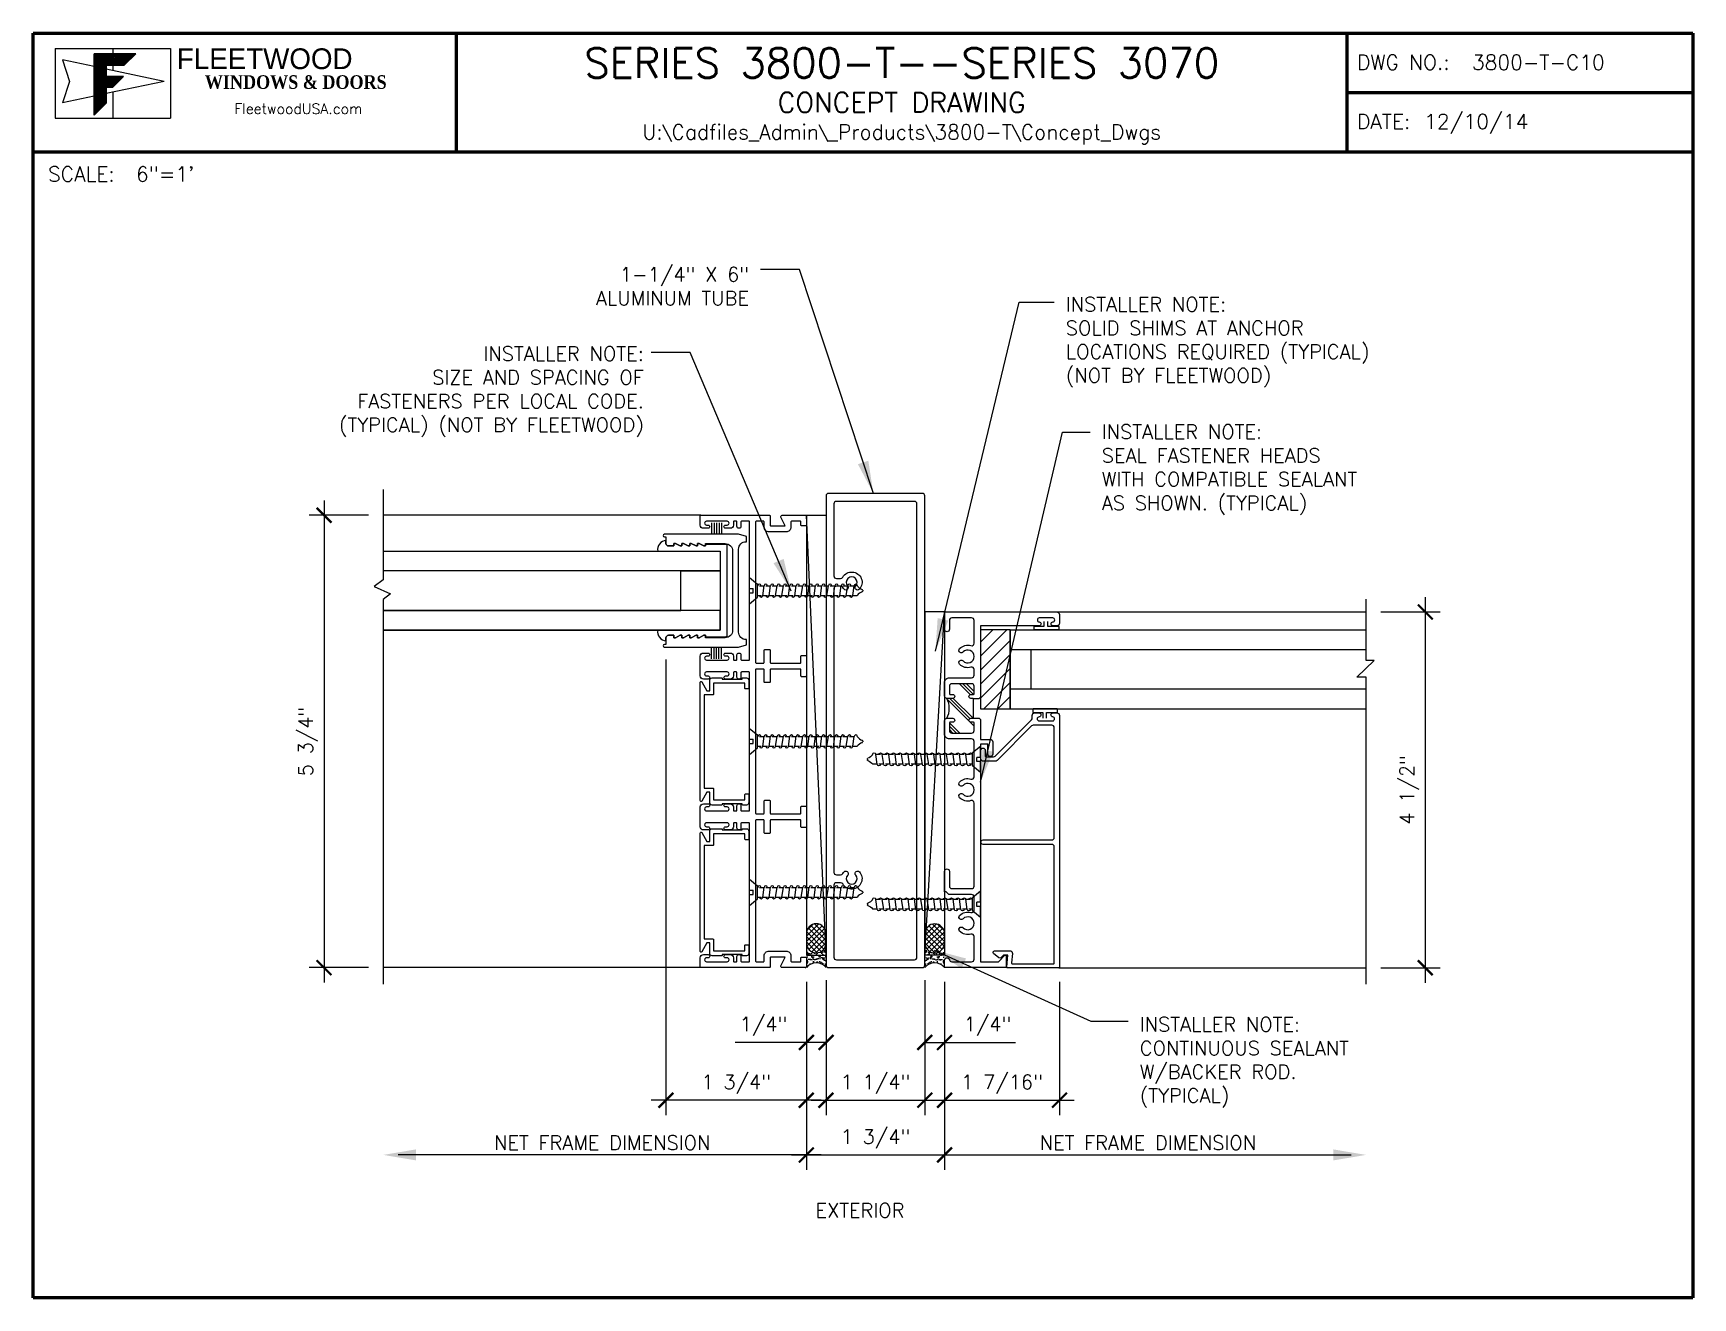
# Paper-space layout 'Layout1' of a CAD drawing. Header units: inches. Extents: x 0 to 10.5, y 0 to 8.
# The model-space entities are those that its viewports show. They can reach past a viewport. Long polylines and large blocks are cut down to what shows.
import ezdxf
from ezdxf.enums import TextEntityAlignment as Align

# ---------------------------------------------------------------- set-up
doc = ezdxf.new("R2010")
doc.units = ezdxf.units.IN
doc.header["$MEASUREMENT"] = 0
for name, color, linetype in [('ALUMINUM', 7, 'Continuous'), ('BREAK', 6, 'Continuous'), ('DIM', 4, 'Continuous'), ('DIM @ 1', 4, 'Continuous'), ('DIM @ 2', 4, 'Continuous'), ('FASTENER', 5, 'Continuous'), ('FRAME', 1, 'Continuous'), ('GASKET', 1, 'Continuous'), ('GLASS', 7, 'Continuous'), ('HATCH1', 4, 'Continuous'), ('INSTALLER NOTE', 7, 'Continuous'), ('INSTALLER NOTE @ 1', 7, 'Continuous'), ('INSTALLER NOTE @ 2', 7, 'Continuous'), ('SEALANT', 1, 'Continuous'), ('SETTING BLOCKS', 4, 'Continuous'), ('SHIM', 1, 'Continuous'), ('SILL-PAN', 7, 'Continuous'), ('VENT', 5, 'Continuous')]:
    doc.layers.add(name, color=color, linetype=linetype)
doc.layers.add('VIEWPORT LAYOUT', color=40, linetype='Continuous', plot=False)
doc.styles.add('SIMPLEX1', font='simplex.shx')
doc.styles.get("Standard").update_dxf_attribs({"font": 'romans.shx'})
doc.dimstyles.new('1X1', dxfattribs={"dimtxt": 0.09, "dimasz": 0.09375, "dimexe": 0.09375, "dimexo": 0.09375, "dimgap": 0.032, "dimtad": 1, "dimdec": 4, "dimzin": 11, "dimdsep": 46, "dimlunit": 5, "dimtxsty": 'Standard', "dimblk1": 'ARCHTICK', "dimblk2": 'ARCHTICK', "dimsah": 1, "dimcen": 0.09, "dimdle": 0.09375, "dimadec": 0, "dimazin": 0, "dimtfac": 1, "dimtdec": 4, "dimtofl": 0, "dimtmove": 0, "dimatfit": 3, "dimldrblk": 'ARROW', "dimfxl": 0, "dimfrac": 2, "dimtolj": 1, "dimtzin": 0, "dimarcsym": 0})
doc.dimstyles.new('1X1T-A', dxfattribs={"dimtxt": 0.09, "dimasz": 0.09375, "dimexe": 0.09375, "dimexo": 0.09375, "dimgap": 0.032, "dimtad": 1, "dimdec": 5, "dimdsep": 46, "dimlunit": 4, "dimtxsty": 'SIMPLEX1', "dimblk1": 'ARCHTICK', "dimblk2": 'ARROW', "dimsah": 1, "dimcen": 0.03, "dimdle": 0.09375, "dimse2": 1, "dimadec": 0, "dimazin": 0, "dimtfac": 1, "dimtdec": 5, "dimtofl": 0, "dimtmove": 0, "dimatfit": 3, "dimldrblk": 'ARCHTICK', "dimfxl": 0, "dimfrac": 2, "dimtolj": 1, "dimtzin": 0, "dimarcsym": 0})

psp = doc.layouts.get("Layout1")

msp = doc.modelspace()

# ---------------------------------------------------------------- texts
at = {"layer": 'INSTALLER NOTE'}
msp.add_text('EXTERIOR', height=0.18, dxfattribs=at).set_placement((1063.551, -173.836))
at = {"layer": 'INSTALLER NOTE', "char_height": 0.18}
for s, insert, width, attachment_point in [('1-1/4" X 6"\\PALUMINUM TUBE', (1062.71, -162.054), 5.67038, 6), ('INSTALLER NOTE:\\PSOLID SHIMS AT ANCHOR\\PLOCATIONS REQUIRED (TYPICAL) \\P(NOT BY FLEETWOOD)', (1066.719, -162.762), 5.67038, 4), ('INSTALLER NOTE:\\PSIZE AND SPACING OF \\PFASTENERS PER LOCAL CODE. \\P{\\Fsimplex|c0;(TYPICAL)} (NOT BY FLEETWOOD)', (1061.379, -163.387), 6.94029, 6), ('INSTALLER NOTE:\\PSEAL FASTENER HEADS\\PWITH COMPATIBLE SEALANT\\PAS SHOWN. (TYPICAL)', (1067.174, -164.375), 5.67038, 4), ('INSTALLER NOTE:\\PCONTINUOUS SEALANT\\PW/BACKER ROD.\\P(TYPICAL)', (1067.655, -171.873), 5.67038, 4)]:
    msp.add_mtext(s, dxfattribs=dict(at, insert=insert, width=width, attachment_point=attachment_point))

# ---------------------------------------------------------------- blocks, each defined once
blk = doc.blocks.new('CONCEPT LTB')
h = blk.add_hatch()
h.set_pattern_fill('ANSI37', color=151, scale=0.06, style=0)
h.paths.add_polyline_path([(0.649, 7.87), (0.385, 7.87), (0.385, 7.481), (0.461, 7.557), (0.461, 7.659), (0.503, 7.659), (0.571, 7.727), (0.461, 7.727), (0.461, 7.797), (0.576, 7.797)])
at = {"lineweight": 60}
for p, q in [((0, 0), (0, 8)), ((0, 8), (10.5, 8)), ((2.679, 7.25), (2.679, 8)), ((8.312, 8), (8.312, 7.25)), ((10.5, 8), (10.5, 0)), ((8.312, 7.625), (10.5, 7.625)), ((8.312, 7.625), (10.5, 7.625)), ((0, 7.25), (10.5, 7.25)), ((10.5, 0), (0, 0))]:
    blk.add_line(p, q, dxfattribs=at)
at = {"color": 151}
for p, q in [((0.14, 7.904), (0.14, 7.462)), ((0.14, 7.904), (0.868, 7.904)), ((0.504, 7.904), (0.504, 7.87)), ((0.868, 7.904), (0.868, 7.462)), ((0.504, 7.797), (0.504, 7.764)), ((0.504, 7.627), (0.504, 7.462)), ((0.14, 7.462), (0.868, 7.462))]:
    blk.add_line(p, q, dxfattribs=at)
at = {"color": 1}
for p, q in [((0.185, 7.831), (0.23, 7.695)), ((0.385, 7.789), (0.185, 7.831)), ((0.828, 7.695), (0.461, 7.773)), ((0.23, 7.695), (0.185, 7.56)), ((0.828, 7.695), (0.461, 7.618)), ((0.385, 7.602), (0.185, 7.56))]:
    blk.add_line(p, q, dxfattribs=at)
at = {"color": 151}
blk.add_lwpolyline([(0.461, 7.557), (0.461, 7.659), (0.503, 7.659), (0.461, 7.659), (0.461, 7.557), (0.385, 7.481), (0.385, 7.87), (0.649, 7.87), (0.576, 7.797), (0.461, 7.797), (0.461, 7.727), (0.571, 7.727), (0.461, 7.727), (0.461, 7.797), (0.576, 7.797), (0.649, 7.87), (0.385, 7.87), (0.385, 7.481), (0.461, 7.557), (0.461, 7.659), (0.503, 7.659), (0.571, 7.727), (0.461, 7.727), (0.461, 7.797), (0.576, 7.797), (0.649, 7.87), (0.385, 7.87), (0.385, 7.481)], close=True, dxfattribs=at)
for s, p in [('DWG NO.:', (8.375, 7.769)), ('DATE:', (8.375, 7.394)), ('SCALE:', (0.094, 7.062))]:
    blk.add_text(s, height=0.0938).set_placement(p)
at = {"attachment_point": 1}
for s, insert, char_height, width in [('{\\fBankGothic Md BT|b0|i0|c0|p34;FLEETWOOD}', (0.909, 7.904), 0.13124, 7.00828), ('{\\fGaramond|b1|i0|c0|p18;WINDOWS & DOORS}', (1.086, 7.734), 0.08608, 1.33618), ('{\\Fromant.shx|c0;FleetwoodUSA.com}', (1.272, 7.555), 0.06519, 0.98742)]:
    blk.add_mtext(s, dxfattribs=dict(at, insert=insert, char_height=char_height, width=width))
for tag, height, p in [('PRODUCT', 0.25, (5.495, 7.812)), ('TYPE1', 0.125, (5.495, 7.563)), ('FILEPATH', 0.0938, (5.495, 7.375))]:
    blk.add_attdef(tag, text='', height=height).set_placement(p, align=Align.MIDDLE_CENTER)
for tag, p in [('DWG_NO.', (9.039, 7.769)), ('DATE', (8.8, 7.394)), ('SCALE', (0.586, 7.062))]:
    blk.add_attdef(tag, p, '', height=0.0938)
blk = doc.blocks.new('3710 Jamb Filler')
blk.add_lwpolyline([(-0.12, 0.774, 0.414214), (-0.15, 0.804), (-0.27, 0.804, 0.414214), (-0.28, 0.794), (-0.28, 0.789), (-0.53, 0.789), (-0.53, 0.794, 0.414214), (-0.54, 0.804), (-0.585, 0.804, 0.414214), (-0.615, 0.774), (-0.615, 0.674, 0.414214), (-0.605, 0.664), (-0.575, 0.664, 0.414214), (-0.565, 0.674), (-0.565, 0.739), (-0.17, 0.739), (-0.17, 0.601, 0.414214), (-0.16, 0.591), (-0.05, 0.591), (-0.05, -0.591), (-0.16, -0.591, 0.414214), (-0.17, -0.601), (-0.17, -0.739), (-0.565, -0.739), (-0.565, -0.674, 0.414214), (-0.575, -0.664), (-0.605, -0.664, 0.414214), (-0.615, -0.674), (-0.615, -0.774, 0.414214), (-0.585, -0.804), (-0.54, -0.804, 0.414214), (-0.53, -0.794), (-0.53, -0.789), (-0.28, -0.789), (-0.28, -0.794, 0.414214), (-0.27, -0.804), (-0.15, -0.804, 0.414214), (-0.12, -0.774), (-0.12, -0.641), (-0.084, -0.641), (-0.019, -0.754, 0.767327), (0, -0.749), (0, 0.749, 0.767327), (-0.019, 0.754), (-0.084, 0.641), (-0.12, 0.641)], format="xyb", close=True)
blk = doc.blocks.new('A$C5239520B')
at = {"color": 1}
blk.add_lwpolyline([(0, 0.9402), (0, 0.9228, 0.414214), (0.01, 0.9128), (0.025, 0.9128, 0.414214), (0.03, 0.9178), (0.03, 0.9178, 0.414214), (0.025, 0.9228), (0.0199, 0.9228, -0.414214), (0.0138, 0.9289), (0.0138, 0.9291, -0.414214), (0.0199, 0.9353), (0.0851, 0.9353, -0.414214), (0.0913, 0.9291), (0.0913, 0.9289, -0.414214), (0.0851, 0.9228), (0.08, 0.9228, 0.414214), (0.075, 0.9178), (0.075, 0.9176, 0.414214), (0.0799, 0.9128), (0.095, 0.9128, 0.414214), (0.105, 0.9228), (0.105, 0.9328, -0.414214), (0.1075, 0.9353), (0.1138, 0.9353, -0.414214), (0.1163, 0.9328), (0.1163, 0.919, 0.414214), (0.1225, 0.9128), (0.1226, 0.9128, 0.414214), (0.1288, 0.9189), (0.1288, 0.9328, -0.414214), (0.1313, 0.9353), (0.1538, 0.9353, -0.414214), (0.1563, 0.9328), (0.1563, 0.7155), (0.1563, 0.4983, -0.414214), (0.1538, 0.4958), (0.1313, 0.4958, -0.414214), (0.1288, 0.4983), (0.1288, 0.5121, 0.414214), (0.1226, 0.5183), (0.1225, 0.5183, 0.414214), (0.1163, 0.512), (0.1163, 0.4983, -0.414214), (0.1138, 0.4958), (0.1075, 0.4958, -0.414214), (0.105, 0.4983), (0.105, 0.5083, 0.414214), (0.095, 0.5183), (0.0799, 0.5183, 0.414214), (0.075, 0.5134), (0.075, 0.5133, 0.414214), (0.08, 0.5083), (0.0851, 0.5083, -0.414214), (0.0913, 0.5021), (0.0913, 0.5019, -0.414214), (0.0851, 0.4958), (0.0199, 0.4958, -0.414214), (0.0138, 0.5019), (0.0138, 0.5021, -0.414214), (0.0199, 0.5083), (0.025, 0.5083, 0.414214), (0.03, 0.5133, 0.414214), (0.025, 0.5183), (0.01, 0.5183, 0.414214), (0, 0.5083), (0, 0.4907), (0, 0.4678), (0, 0.4458, 0.414214), (0.01, 0.4358), (0.025, 0.4358, 0.414214), (0.03, 0.4408), (0.03, 0.4408, 0.414214), (0.025, 0.4458), (0.0199, 0.4458, -0.414214), (0.0138, 0.4519), (0.0138, 0.4521, -0.414214), (0.0199, 0.4583), (0.0851, 0.4583, -0.414214), (0.0913, 0.4521), (0.0913, 0.4519, -0.414214), (0.0851, 0.4458), (0.08, 0.4458, 0.414214), (0.075, 0.4408), (0.075, 0.4406, 0.414214), (0.0799, 0.4358), (0.095, 0.4358, 0.414214), (0.105, 0.4458), (0.105, 0.4558, -0.414214), (0.1075, 0.4583), (0.1138, 0.4583, -0.414214), (0.1163, 0.4558), (0.1163, 0.442, 0.414214), (0.1225, 0.4358), (0.1226, 0.4358, 0.414214), (0.1288, 0.4419), (0.1288, 0.4558, -0.414214), (0.1313, 0.4583), (0.1538, 0.4583, -0.414214), (0.1563, 0.4558), (0.1563, 0.2385), (0.1563, 0.0213, -0.414214), (0.1538, 0.0188), (0.1313, 0.0188, -0.414214), (0.1288, 0.0213), (0.1288, 0.0351, 0.414214), (0.1226, 0.0413), (0.1225, 0.0413, 0.414214), (0.1163, 0.035), (0.1163, 0.0213, -0.414214), (0.1138, 0.0188), (0.1075, 0.0188, -0.414214), (0.105, 0.0213), (0.105, 0.0313, 0.414214), (0.095, 0.0413), (0.0799, 0.0413, 0.414214), (0.075, 0.0364), (0.075, 0.0363, 0.414214), (0.08, 0.0313), (0.0851, 0.0313, -0.414214), (0.0913, 0.0251), (0.0913, 0.0249, -0.414214), (0.0851, 0.0188), (0.0199, 0.0188, -0.414214), (0.0138, 0.0249), (0.0138, 0.0251, -0.414214), (0.0199, 0.0313), (0.025, 0.0313, 0.414214), (0.03, 0.0363, 0.414214), (0.025, 0.0413), (0.01, 0.0413, 0.414214), (0, 0.0313), (0, 0.0025, 0.414214), (0.0025, 0), (0.2188, 0, 0.414214), (0.2213, 0.0025), (0.2213, 0.0313, -0.414214), (0.2238, 0.0338), (0.2683, 0.0338), (0.2554, 0.0057, 0.546624), (0.259, 0), (0.3333, 0, 0.414214), (0.3358, 0.0025), (0.3358, 0.0313, 0.414214), (0.3333, 0.0338), (0.3213, 0.0338, 0.414214), (0.3188, 0.0313), (0.3188, 0.0213, -0.414214), (0.3163, 0.0188), (0.2895, 0.0188, -0.414214), (0.287, 0.0213), (0.287, 0.0375, 0.414214), (0.272, 0.0525), (0.2175, 0.0525, 0.414214), (0.2025, 0.0375), (0.2025, 0.0213, -0.414214), (0.2, 0.0188), (0.1775, 0.0188, -0.414214), (0.175, 0.0213), (0.175, 0.2385), (0.175, 0.4651, -0.414214), (0.1775, 0.4676), (0.2, 0.4676, -0.414214), (0.2025, 0.4651), (0.2025, 0.427, 0.414214), (0.205, 0.4245), (0.2188, 0.4245, 0.414214), (0.2213, 0.427), (0.2213, 0.4651, -0.414214), (0.2238, 0.4676), (0.3059, 0.4676), (0.3163, 0.4676, -0.414214), (0.3188, 0.4651), (0.3188, 0.4458, 0.414214), (0.3213, 0.4433), (0.3333, 0.4433, 0.414214), (0.3358, 0.4458), (0.3358, 0.4678), (0.3358, 0.4907), (0.3358, 0.5083, 0.414214), (0.3333, 0.5108), (0.3213, 0.5108, 0.414214), (0.3188, 0.5083), (0.3188, 0.4889, -0.414214), (0.3163, 0.4864), (0.3026, 0.4864), (0.2238, 0.4864, -0.414214), (0.2213, 0.4889), (0.2213, 0.527, 0.414214), (0.2188, 0.5295), (0.205, 0.5295, 0.414214), (0.2025, 0.527), (0.2025, 0.4889, -0.414214), (0.2, 0.4864), (0.1775, 0.4864, -0.414214), (0.175, 0.4889), (0.175, 0.7155), (0.175, 0.9421, -0.414214), (0.1775, 0.9446), (0.1878, 0.9446), (0.2, 0.9446, -0.414214), (0.2025, 0.9421), (0.2025, 0.904, 0.414214), (0.205, 0.9015), (0.2188, 0.9015, 0.414214), (0.2213, 0.904), (0.2213, 0.9421, -0.414214), (0.2238, 0.9446), (0.3028, 0.9446), (0.3163, 0.9446, -0.414214), (0.3188, 0.9421), (0.3188, 0.9228, 0.414214), (0.3213, 0.9203), (0.3333, 0.9203, 0.414214), (0.3358, 0.9228), (0.3358, 0.9359), (0.3358, 0.9518), (0.3358, 0.9677), (0.3358, 0.9853, 0.414214), (0.3333, 0.9878), (0.3213, 0.9878, 0.414214), (0.3188, 0.9853), (0.3188, 0.9659, -0.414214), (0.3163, 0.9634), (0.3026, 0.9634), (0.2238, 0.9634, -0.414214), (0.2213, 0.9659), (0.2213, 1.004, 0.414214), (0.2188, 1.0065), (0.205, 1.0065, 0.414214), (0.2025, 1.004), (0.2025, 0.9659, -0.414214), (0.2, 0.9634), (0.1775, 0.9634, -0.414214), (0.175, 0.9659), (0.175, 1.1925), (0.175, 1.4098, -0.414214), (0.1775, 1.4123), (0.2, 1.4123, -0.414214), (0.2025, 1.4098), (0.2025, 1.3935, 0.414214), (0.2175, 1.3785), (0.272, 1.3785, 0.414214), (0.287, 1.3935), (0.287, 1.4098, -0.414214), (0.2895, 1.4123), (0.3163, 1.4123, -0.414214), (0.3188, 1.4098), (0.3188, 1.3998, 0.414214), (0.3213, 1.3973), (0.3333, 1.3973, 0.414214), (0.3358, 1.3998), (0.3358, 1.4285, 0.414214), (0.3333, 1.431), (0.259, 1.431, 0.546624), (0.2554, 1.4253), (0.2683, 1.3973), (0.2238, 1.3973, -0.414214), (0.2213, 1.3998), (0.2213, 1.4285, 0.414214), (0.2188, 1.431), (0.0025, 1.431, 0.414214), (0, 1.4285), (0, 1.3998, 0.414214), (0.01, 1.3898), (0.025, 1.3898, 0.414214), (0.03, 1.3948), (0.03, 1.3948, 0.414214), (0.025, 1.3998), (0.0199, 1.3998, -0.414214), (0.0138, 1.4059), (0.0138, 1.4061, -0.414214), (0.0199, 1.4123), (0.0851, 1.4123, -0.414214), (0.0913, 1.4061), (0.0913, 1.4059, -0.414214), (0.0851, 1.3998), (0.08, 1.3998, 0.414214), (0.075, 1.3948), (0.075, 1.3946, 0.414214), (0.0799, 1.3898), (0.095, 1.3898, 0.414214), (0.105, 1.3998), (0.105, 1.4098, -0.414214), (0.1075, 1.4123), (0.1138, 1.4123, -0.414214), (0.1163, 1.4098), (0.1163, 1.396, 0.414214), (0.1225, 1.3898), (0.1226, 1.3898, 0.414214), (0.1288, 1.3959), (0.1288, 1.4098, -0.414214), (0.1313, 1.4123), (0.1538, 1.4123, -0.414214), (0.1563, 1.4098), (0.1563, 1.1925), (0.1563, 0.9753, -0.414214), (0.1538, 0.9728), (0.1313, 0.9728, -0.414214), (0.1288, 0.9753), (0.1288, 0.9891, 0.414214), (0.1226, 0.9953), (0.1225, 0.9953, 0.414214), (0.1163, 0.989), (0.1163, 0.9753, -0.414214), (0.1138, 0.9728), (0.1075, 0.9728, -0.414214), (0.105, 0.9753), (0.105, 0.9853, 0.414214), (0.095, 0.9953), (0.0799, 0.9953, 0.414214), (0.075, 0.9904), (0.075, 0.9903, 0.414214), (0.08, 0.9853), (0.0851, 0.9853, -0.414214), (0.0913, 0.9791), (0.0913, 0.9789, -0.414214), (0.0851, 0.9728), (0.0199, 0.9728, -0.414214), (0.0138, 0.9789), (0.0138, 0.9791, -0.414214), (0.0199, 0.9853), (0.025, 0.9853, 0.414214), (0.03, 0.9903, 0.414214), (0.025, 0.9953), (0.01, 0.9953, 0.414214), (0, 0.9853), (0, 0.97)], format="xyb", close=True, dxfattribs=at)
blk = doc.blocks.new('A$C4B48609F')
at = {"xscale": -1, "rotation": 180}
blk.add_blockref('A$C5239520B', (0, 1.431), dxfattribs=at)
blk = doc.blocks.new('3008 FIXED STILE')
at = {"color": 5}
blk.add_lwpolyline([(-1.038, 0.06), (-1.002, 0.06), (-0.1, 0.06), (0, 0.034), (0, -0.034), (-0.006, -0.034, 0.414214), (-0.1, -0.128), (-0.1, -1.178, 0.414214), (-0.006, -1.272), (0, -1.272), (0, -1.339), (-0.1, -1.366), (-1.038, -1.366, -0.999996), (-1.038, -1.334), (-1.018, -1.334), (-1.018, -1.249, -0.414214), (-0.987, -1.218), (-0.918, -1.218), (-0.918, -1.248), (-0.898, -1.248), (-0.838, -1.218), (-0.818, -1.218), (-0.818, -1.248), (-0.798, -1.248), (-0.738, -1.218), (-0.718, -1.218), (-0.718, -1.248), (-0.698, -1.248), (-0.638, -1.218), (-0.618, -1.218), (-0.618, -1.248), (-0.598, -1.248), (-0.538, -1.218), (-0.518, -1.218), (-0.518, -1.248), (-0.269, -1.248, 0.414214), (-0.175, -1.154), (-0.175, -0.152, 0.414214), (-0.269, -0.058), (-0.518, -0.058), (-0.518, -0.088), (-0.538, -0.088), (-0.598, -0.058), (-0.618, -0.058), (-0.618, -0.088), (-0.638, -0.088), (-0.698, -0.058), (-0.718, -0.058), (-0.718, -0.088), (-0.738, -0.088), (-0.798, -0.058), (-0.818, -0.058), (-0.818, -0.088), (-0.838, -0.088), (-0.898, -0.058), (-0.918, -0.058), (-0.918, -0.088), (-0.987, -0.088, -0.414214), (-1.018, -0.057), (-1.018, 0.028), (-1.038, 0.028, -0.999996), (-1.038, 0.06)], format="xyb", dxfattribs=at)
blk = doc.blocks.new('screw')
for p, q in [((-0.045, 0.027), (-0.045, 0.166)), ((-0.045, 0.166), (0.055, 0.082)), ((-0.045, 0.027), (0, 0.027)), ((0, -0.027), (0, 0.027)), ((0.055, -0.082), (0.055, 0.082)), ((1.26, -0.061), (1.278, 0.061)), ((-0.045, -0.166), (-0.045, -0.027)), ((-0.045, -0.027), (0, -0.027)), ((-0.045, -0.166), (0.055, -0.082))]:
    blk.add_line(p, q)
at = {"linetype": 'Continuous'}
for p, q in [((0.055, 0.044), (0.058, 0.065)), ((0.055, 0.061), (0.058, 0.061)), ((0.079, 0.061), (0.139, 0.061)), ((0.121, -0.065), (0.139, 0.065)), ((0.16, 0.061), (0.22, 0.061)), ((0.202, -0.065), (0.221, 0.065)), ((0.241, 0.061), (0.302, 0.061)), ((0.283, -0.065), (0.302, 0.065)), ((0.323, 0.061), (0.383, 0.061)), ((0.365, -0.065), (0.383, 0.065)), ((0.404, 0.061), (0.464, 0.061)), ((0.446, -0.065), (0.465, 0.065)), ((0.485, 0.061), (0.546, 0.061)), ((0.527, -0.065), (0.546, 0.065)), ((0.567, 0.061), (0.627, 0.061)), ((0.609, -0.065), (0.627, 0.065)), ((0.648, 0.061), (0.708, 0.061)), ((0.69, -0.065), (0.709, 0.065)), ((0.73, 0.061), (0.79, 0.061)), ((0.771, -0.065), (0.79, 0.065)), ((0.811, 0.061), (0.871, 0.061)), ((0.853, -0.065), (0.871, 0.065)), ((0.892, 0.061), (0.952, 0.061)), ((0.934, -0.065), (0.953, 0.065)), ((0.974, 0.061), (1.034, 0.061)), ((1.015, -0.068), (1.034, 0.061)), ((1.055, 0.061), (1.115, 0.061)), ((1.097, -0.065), (1.115, 0.065)), ((1.136, 0.061), (1.197, 0.061)), ((1.178, -0.065), (1.197, 0.065)), ((1.218, 0.061), (1.278, 0.061)), ((1.386, 0.006), (1.386, -0.006)), ((0.055, -0.061), (0.1, -0.061)), ((0.121, -0.061), (0.181, -0.061)), ((0.203, -0.061), (0.263, -0.061)), ((0.284, -0.061), (0.344, -0.061)), ((0.365, -0.061), (0.425, -0.061)), ((0.447, -0.061), (0.507, -0.061)), ((0.528, -0.061), (0.588, -0.061)), ((0.609, -0.061), (0.669, -0.061)), ((0.691, -0.061), (0.751, -0.061)), ((0.772, -0.061), (0.832, -0.061)), ((0.853, -0.061), (0.913, -0.061)), ((0.935, -0.061), (0.995, -0.061)), ((1.016, -0.061), (1.076, -0.061)), ((1.097, -0.061), (1.157, -0.061)), ((1.179, -0.061), (1.239, -0.061)), ((1.26, -0.061), (1.318, -0.061))]:
    blk.add_line(p, q, dxfattribs=at)
for centre, radius, start, end in [((0.079, 0.061), 0.0211, 0, 180), ((0.079, 0.061), 0.0211, 0, 180), ((0.16, 0.061), 0.0211, 0, 180), ((0.16, 0.061), 0.0211, 0, 180), ((0.241, 0.061), 0.0211, 0, 180), ((0.323, 0.061), 0.0211, 0, 180), ((0.323, 0.061), 0.0211, 0, 180), ((0.404, 0.061), 0.0211, 0, 180), ((0.485, 0.061), 0.0211, 0, 180), ((0.567, 0.061), 0.0211, 0, 180), ((0.567, 0.061), 0.0211, 0, 180), ((0.648, 0.061), 0.0211, 0, 180), ((0.648, 0.061), 0.0211, 0, 180), ((0.73, 0.061), 0.0211, 0, 180), ((0.811, 0.061), 0.0211, 0, 180), ((0.892, 0.061), 0.0211, 0, 180), ((0.974, 0.061), 0.0211, 0, 180), ((1.055, 0.061), 0.0211, 0, 180), ((1.055, 0.061), 0.0211, 0, 180), ((1.136, 0.061), 0.0211, 0, 180), ((1.218, 0.061), 0.0211, 0, 180), ((1.218, 0.061), 0.0211, 0, 180), ((1.299, 0.061), 0.0211, 353.7909, 180), ((1.425, 0.137), 0.131, 216.669, 249.2949), ((1.377, 0.006), 0.00861, 0, 78.2349), ((0.1, -0.061), 0.0211, 180, 0), ((0.181, -0.061), 0.0211, 180, 0), ((0.263, -0.061), 0.0211, 180, 0), ((0.344, -0.061), 0.0211, 180, 0), ((0.425, -0.061), 0.0211, 180, 0), ((0.507, -0.061), 0.0211, 180, 0), ((0.588, -0.061), 0.0211, 180, 0), ((0.669, -0.061), 0.0211, 180, 0), ((0.751, -0.061), 0.0211, 180, 0), ((0.832, -0.061), 0.0211, 180, 0), ((0.913, -0.061), 0.0211, 180, 0), ((0.995, -0.061), 0.0211, 180, 0), ((1.076, -0.061), 0.0211, 180, 0), ((1.157, -0.061), 0.0211, 180, 0), ((1.239, -0.061), 0.0211, 180, 0), ((1.425, -0.137), 0.131, 110.7051, 144.5638), ((1.377, -0.006), 0.00861, 281.7651, 0)]:
    blk.add_arc(centre, radius, start, end, dxfattribs=at)
blk = doc.blocks.new('3805_BLOCK_FRAME')
h = blk.add_hatch()
h.set_pattern_fill('PLAST', angle=45, style=0)
h.paths.add_polyline_path([(-0.819, 1.361, 0.414214), (-0.85, 1.392), (-0.946, 1.392, 0.414214), (-0.956, 1.382), (-0.956, 1.351, -0.414214), (-0.98, 1.326, -0.414214), (-1.005, 1.351), (-1.005, 1.423, -0.235384), (-1.256, 1.423), (-1.256, 1.351, -0.414214), (-1.282, 1.326, -0.414214), (-1.306, 1.351), (-1.306, 1.382, 0.414214), (-1.316, 1.392), (-1.413, 1.392, 0.414214), (-1.444, 1.361), (-1.444, 1.111, 0.414214), (-1.413, 1.08), (-1.316, 1.08, 0.414214), (-1.306, 1.09), (-1.306, 1.121, -0.414214), (-1.282, 1.146, -0.414214), (-1.256, 1.121), (-1.256, 1.09), (-1.005, 1.09), (-1.005, 1.121, -0.414214), (-0.98, 1.146, -0.414214), (-0.956, 1.121), (-0.956, 1.09, 0.414214), (-0.946, 1.08), (-0.85, 1.08, 0.414214), (-0.819, 1.111)])
at = {"color": 7}
blk.add_line((-1.005, 1.09), (-1.256, 1.09), dxfattribs=at)
blk.add_line((-1.005, 1.09), (-1.005, 1.015))
blk.add_lwpolyline([(-3.452, 1.454), (-3.193, 1.454, -0.414214), (-3.162, 1.423, -0.414214), (-3.193, 1.392), (-3.381, 1.392, 0.414214), (-3.412, 1.361), (-3.412, 1.111, 0.414214), (-3.381, 1.08), (-2.329, 1.08, 0.5024), (-2.299, 1.12, -0.280293), (-2.262, 1.264, -0.498955), (-2.213, 1.256, -0.334263), (-2.219, 1.219, 2.470836), (-2.106, 1.219, -0.334263), (-2.112, 1.256, -0.498955), (-2.063, 1.264, -0.280293), (-2.026, 1.12, 0.5024), (-1.996, 1.08), (-1.549, 1.08, 0.414214), (-1.518, 1.111), (-1.518, 1.392, -0.414214), (-1.456, 1.454), (-1.287, 1.454, -0.414214), (-1.256, 1.423), (-1.256, 1.351, -0.414214), (-1.282, 1.326, -0.414214), (-1.306, 1.351), (-1.306, 1.382, 0.414214), (-1.316, 1.392), (-1.413, 1.392, 0.414214), (-1.444, 1.361), (-1.444, 1.111, 0.414214), (-1.413, 1.08), (-1.316, 1.08, 0.414214), (-1.306, 1.09), (-1.306, 1.121, -0.414214), (-1.282, 1.146, -0.414214), (-1.256, 1.121), (-1.256, 1.09), (-1.256, 1.015), (-1.271, 1), (-1.524, 1), (-1.524, 0.875, -0.414214), (-1.556, 0.844), (-1.711, 0.844, -0.414214), (-1.742, 0.875, -0.414214), (-1.711, 0.906), (-1.586, 0.906), (-1.586, 1), (-4.338, 1), (-4.338, 0.776, 0.198912), (-4.335, 0.769), (-4.255, 0.69, -0.668179), (-4.263, 0.673), (-4.403, 0.673, -0.414214), (-4.412, 0.683), (-4.412, 1.444, -0.414214), (-4.403, 1.454), (-4.319, 1.454, -0.414214), (-4.287, 1.423, -0.358249), (-4.312, 1.393, 0.358249), (-4.338, 1.362), (-4.338, 1.111, 0.414214), (-4.306, 1.08), (-4.017, 1.08, 0.5024), (-3.987, 1.12, -0.280293), (-3.95, 1.264, -0.498955), (-3.901, 1.256), (-3.901, 1.256, -0.334263), (-3.907, 1.219, 2.470836), (-3.794, 1.219, -0.334263), (-3.8, 1.256), (-3.8, 1.256, -0.498955), (-3.751, 1.264, -0.280293), (-3.714, 1.12, 0.5024), (-3.684, 1.08), (-3.518, 1.08, 0.414214), (-3.487, 1.111), (-3.487, 1.399), (-3.452, 1.434)], format="xyb", close=True)
blk.add_lwpolyline([(-1.005, 1.09), (-1.005, 1.121, -0.414214), (-0.98, 1.146, -0.414214), (-0.956, 1.121), (-0.956, 1.09, 0.414214), (-0.946, 1.08), (-0.85, 1.08, 0.414214), (-0.819, 1.111), (-0.819, 1.361, 0.414214), (-0.85, 1.392), (-0.946, 1.392, 0.414214), (-0.956, 1.382), (-0.956, 1.351, -0.414214), (-0.98, 1.326), (-0.98, 1.326, -0.414214), (-1.005, 1.351), (-1.005, 1.423, -0.414214), (-0.975, 1.454), (-0.806, 1.454, -0.414214), (-0.744, 1.392), (-0.744, 1.111, 0.414214), (-0.712, 1.08), (-0.641, 1.08, 0.5024), (-0.611, 1.12, -0.280293), (-0.574, 1.264, -0.498955), (-0.525, 1.256), (-0.525, 1.256, -0.334263), (-0.531, 1.219, 2.470836), (-0.418, 1.219, -0.334263), (-0.424, 1.256, -0.498955), (-0.375, 1.264, -0.280293), (-0.338, 1.12, 0.5024), (-0.308, 1.08), (-0.018, 1.08, 0.414214), (0.013, 1.111), (0.013, 1.361, 0.414214), (-0.018, 1.392), (-0.131, 1.392, -0.414214), (-0.162, 1.423, -0.414214), (-0.131, 1.454), (0.088, 1.454), (0.088, 0.031, -0.414214), (0.056, 0), (-0.056, 0, -0.414214), (-0.087, 0.031), (-0.087, 0.083, -0.414214), (-0.062, 0.107), (-0.062, 0.107, -0.399638), (-0.038, 0.084, 0.399638), (-0.013, 0.06), (-0.013, 0.06, 0.414214), (0.013, 0.085), (0.013, 0.255, 0.414214), (-0.013, 0.28), (-0.013, 0.28, 0.399638), (-0.038, 0.256, -0.399638), (-0.062, 0.232, -0.414214), (-0.087, 0.257), (-0.087, 0.309), (-0.087, 1), (-0.99, 1), (-1.005, 1.015)], format="xyb")
blk.add_arc((-1.131, 1.675), 0.281, 243.5092, 296.4908, dxfattribs=at)
blk = doc.blocks.new('_ARCHTICK')
at = {"color": 0, "linetype": 'ByBlock', "const_width": 0.15}
blk.add_lwpolyline([(-0.5, -0.5), (0.5, 0.5)], dxfattribs=at)
blk = doc.blocks.new('*D96')
at = {"layer": 'DEFPOINTS', "color": 0}
for p in [(1058.083, -164.951), (1057.333, -170.675), (1058.083, -170.675)]:
    blk.add_point(p, dxfattribs=at)
at = {"layer": 'DIM', "color": 0, "lineweight": -2}
for p, q in [((1057.333, -164.764), (1057.333, -170.863)), ((1057.896, -164.951), (1057.146, -164.951)), ((1057.896, -170.675), (1057.146, -170.675))]:
    blk.add_line(p, q, dxfattribs=at)
at = {"layer": 'DIM', "color": 0, "lineweight": -2, "xscale": 0.1875, "yscale": 0.1875, "zscale": 0.1875}
for p, rotation in [((1057.333, -164.951), 90), ((1057.333, -170.675), 270)]:
    blk.add_blockref('_ARCHTICK', p, dxfattribs=dict(at, rotation=rotation))
at = {"layer": 'DIM', "color": 0, "insert": (1057.132, -167.813), "char_height": 0.18, "attachment_point": 5, "rotation": 90}
blk.add_mtext('\\A1;5 3/4"', dxfattribs=at)
blk = doc.blocks.new('ARROW')
at = {"color": 0, "linetype": 'ByBlock'}
blk.add_solid([(-2.2, -0.37), (-2.2, 0.37), (0, 0)], dxfattribs=at)
at = {"layer": 'DEFPOINTS', "color": 0, "linetype": 'ByBlock'}
blk.add_point((0, 0), dxfattribs=at)
blk = doc.blocks.new('*D97')
at = {"layer": 'DEFPOINTS', "color": 0}
for p in [(1058.083, -164.951), (1058.083, -170.675), (1060.826, -170.675)]:
    blk.add_point(p, dxfattribs=at)
at = {"layer": 'DIM', "color": 0, "lineweight": -2}
for p, q in [((1058.177, -164.951), (1060.92, -164.951)), ((1060.826, -164.858), (1060.826, -170.769)), ((1058.177, -170.675), (1060.92, -170.675))]:
    blk.add_line(p, q, dxfattribs=at)
at = {"layer": 'DIM', "color": 0, "lineweight": -2, "xscale": 0.09375, "yscale": 0.09375, "zscale": 0.09375}
for p, rotation in [((1060.826, -164.951), 90), ((1060.826, -170.675), 270)]:
    blk.add_blockref('_ARCHTICK', p, dxfattribs=dict(at, rotation=rotation))
at = {"layer": 'DIM', "color": 0, "insert": (1060.726, -167.813), "char_height": 0.09, "attachment_point": 5, "rotation": 90}
blk.add_mtext('\\A1;5 3/4"', dxfattribs=at)
blk = doc.blocks.new('*D99')
at = {"layer": 'DEFPOINTS', "color": 0}
for p in [(1070.518, -166.175), (1070.518, -170.677), (1071.268, -170.677)]:
    blk.add_point(p, dxfattribs=at)
at = {"layer": 'DIM', "color": 0, "lineweight": -2}
for p, q in [((1071.268, -165.988), (1071.268, -170.865)), ((1070.705, -166.175), (1071.455, -166.175)), ((1070.705, -170.677), (1071.455, -170.677))]:
    blk.add_line(p, q, dxfattribs=at)
at = {"layer": 'DIM', "color": 0, "lineweight": -2, "xscale": 0.1875, "yscale": 0.1875, "zscale": 0.1875}
for p, rotation in [((1071.268, -166.175), 90), ((1071.268, -170.677), 270)]:
    blk.add_blockref('_ARCHTICK', p, dxfattribs=dict(at, rotation=rotation))
at = {"layer": 'DIM', "color": 0, "insert": (1071.067, -168.426), "char_height": 0.18, "attachment_point": 5, "rotation": 90}
blk.add_mtext('\\A1;4 1/2"', dxfattribs=at)
blk = doc.blocks.new('*D100')
at = {"layer": 'DEFPOINTS', "color": 0}
for p in [(1070.518, -166.175), (1067.799, -170.677), (1070.518, -170.677)]:
    blk.add_point(p, dxfattribs=at)
at = {"layer": 'DIM', "color": 0, "lineweight": -2}
for p, q in [((1067.799, -166.082), (1067.799, -170.771)), ((1070.424, -166.175), (1067.705, -166.175)), ((1070.424, -170.677), (1067.705, -170.677))]:
    blk.add_line(p, q, dxfattribs=at)
at = {"layer": 'DIM', "color": 0, "lineweight": -2, "xscale": 0.09375, "yscale": 0.09375, "zscale": 0.09375}
for p, rotation in [((1067.799, -166.175), 90), ((1067.799, -170.677), 270)]:
    blk.add_blockref('_ARCHTICK', p, dxfattribs=dict(at, rotation=rotation))
at = {"layer": 'DIM', "color": 0, "insert": (1067.699, -168.426), "char_height": 0.09, "attachment_point": 5, "rotation": 90}
blk.add_mtext('\\A1;4 1/2"', dxfattribs=at)
blk = doc.blocks.new('3103-1.25x6 tube')
at = {"layer": 'ALUMINUM'}
for points in [[(-0.594, 0), (0.594, 0, 0.414214), (0.625, 0.031), (0.625, 5.969, 0.414214), (0.594, 6), (-0.594, 6, 0.414214), (-0.625, 5.969), (-0.625, 0.031, 0.414214)], [(-0.351, 1.171, 2.242916), (-0.249, 1.171, -0.324634), (-0.252, 1.207), (-0.252, 1.207, -0.509851), (-0.203, 1.213, -1.110035), (-0.413, 1.06, 0.267949), (-0.44, 1.075), (-0.494, 1.075, 0.414214), (-0.525, 1.044), (-0.525, 0.131, 0.414214), (-0.494, 0.1), (0.494, 0.1, 0.414214), (0.525, 0.131), (0.525, 5.869, 0.414214), (0.494, 5.9), (-0.494, 5.9, 0.414214), (-0.525, 5.869), (-0.525, 4.956, 0.414214), (-0.494, 4.925), (-0.44, 4.925, 0.267949), (-0.413, 4.941, -1.110035), (-0.203, 4.787, -0.509851), (-0.252, 4.793), (-0.252, 4.793, -0.324634), (-0.249, 4.829, 2.242916), (-0.351, 4.829, -0.324634), (-0.348, 4.793), (-0.348, 4.793, -0.509851), (-0.397, 4.787, -0.052149), (-0.413, 4.81, 0.267949), (-0.44, 4.825), (-0.494, 4.825, 0.414214), (-0.525, 4.794), (-0.525, 1.206, 0.414214), (-0.494, 1.175), (-0.44, 1.175, 0.267949), (-0.413, 1.191, -0.052149), (-0.397, 1.213, -0.509851), (-0.348, 1.207), (-0.348, 1.207, -0.324634)]]:
    blk.add_lwpolyline(points, format="xyb", close=True, dxfattribs=at)
blk = doc.blocks.new('*U29')
blk.add_blockref('3103-1.25x6 tube', (0, 0))
blk = doc.blocks.new('*D102')
at = {"layer": 'DEFPOINTS', "color": 0}
for p in [(1063.436, -170.665), (1065.185, -170.665), (1065.185, -174.025)]:
    blk.add_point(p, dxfattribs=at)
at = {"layer": 'DIM', "color": 0, "lineweight": -2}
for p, q in [((1063.436, -170.759), (1063.436, -174.119)), ((1065.185, -170.759), (1065.185, -174.119)), ((1063.342, -174.025), (1065.279, -174.025))]:
    blk.add_line(p, q, dxfattribs=at)
at = {"layer": 'DIM', "color": 0, "lineweight": -2, "xscale": 0.09375, "yscale": 0.09375, "zscale": 0.09375, "rotation": 180}
blk.add_blockref('_ARCHTICK', (1063.436, -174.025), dxfattribs=at)
at = {"layer": 'DIM', "color": 0, "lineweight": -2, "xscale": 0.09375, "yscale": 0.09375, "zscale": 0.09375}
blk.add_blockref('_ARCHTICK', (1065.185, -174.025), dxfattribs=at)
at = {"layer": 'DIM', "color": 0, "insert": (1064.31, -173.925), "char_height": 0.09, "attachment_point": 5}
blk.add_mtext('\\A1;1 3/4"', dxfattribs=at)
blk = doc.blocks.new('*D103')
at = {"layer": 'DEFPOINTS', "color": 0}
for p in [(1063.436, -170.665), (1065.185, -170.665), (1065.185, -173.044)]:
    blk.add_point(p, dxfattribs=at)
at = {"layer": 'DIM', "color": 0, "lineweight": -2}
for p, q in [((1063.436, -170.853), (1063.436, -173.232)), ((1065.185, -170.853), (1065.185, -173.232)), ((1063.248, -173.044), (1065.373, -173.044))]:
    blk.add_line(p, q, dxfattribs=at)
at = {"layer": 'DIM', "color": 0, "lineweight": -2, "xscale": 0.1875, "yscale": 0.1875, "zscale": 0.1875, "rotation": 180}
blk.add_blockref('_ARCHTICK', (1063.436, -173.044), dxfattribs=at)
at = {"layer": 'DIM', "color": 0, "lineweight": -2, "xscale": 0.1875, "yscale": 0.1875, "zscale": 0.1875}
blk.add_blockref('_ARCHTICK', (1065.185, -173.044), dxfattribs=at)
at = {"layer": 'DIM', "color": 0, "insert": (1064.31, -172.843), "char_height": 0.18, "attachment_point": 5}
blk.add_mtext('\\A1;1 3/4"', dxfattribs=at)
blk = doc.blocks.new('*D105')
at = {"layer": 'DEFPOINTS', "color": 0}
for p in [(1061.66, -166.586), (1063.436, -170.665), (1061.66, -173.65)]:
    blk.add_point(p, dxfattribs=at)
at = {"layer": 'DIM', "color": 0, "lineweight": -2}
for p, q in [((1061.66, -166.68), (1061.66, -173.744)), ((1063.436, -170.759), (1063.436, -173.744)), ((1063.529, -173.65), (1061.566, -173.65))]:
    blk.add_line(p, q, dxfattribs=at)
at = {"layer": 'DIM', "color": 0, "lineweight": -2, "xscale": 0.09375, "yscale": 0.09375, "zscale": 0.09375, "rotation": 180}
blk.add_blockref('_ARCHTICK', (1061.66, -173.65), dxfattribs=at)
at = {"layer": 'DIM', "color": 0, "lineweight": -2, "xscale": 0.09375, "yscale": 0.09375, "zscale": 0.09375}
blk.add_blockref('_ARCHTICK', (1063.436, -173.65), dxfattribs=at)
at = {"layer": 'DIM', "color": 0, "insert": (1062.548, -173.55), "char_height": 0.09, "attachment_point": 5}
blk.add_mtext('\\A1;1 3/4"', dxfattribs=at)
blk = doc.blocks.new('*D106')
at = {"layer": 'DEFPOINTS', "color": 0}
for p in [(1061.66, -166.586), (1063.436, -170.665), (1061.66, -172.352)]:
    blk.add_point(p, dxfattribs=at)
at = {"layer": 'DIM', "color": 0, "lineweight": -2}
for p, q in [((1061.66, -166.774), (1061.66, -172.54)), ((1063.436, -170.853), (1063.436, -172.54)), ((1063.623, -172.352), (1061.472, -172.352))]:
    blk.add_line(p, q, dxfattribs=at)
at = {"layer": 'DIM', "color": 0, "lineweight": -2, "xscale": 0.1875, "yscale": 0.1875, "zscale": 0.1875, "rotation": 180}
blk.add_blockref('_ARCHTICK', (1061.66, -172.352), dxfattribs=at)
at = {"layer": 'DIM', "color": 0, "lineweight": -2, "xscale": 0.1875, "yscale": 0.1875, "zscale": 0.1875}
blk.add_blockref('_ARCHTICK', (1063.436, -172.352), dxfattribs=at)
at = {"layer": 'DIM', "color": 0, "insert": (1062.548, -172.151), "char_height": 0.18, "attachment_point": 5}
blk.add_mtext('\\A1;1 3/4"', dxfattribs=at)
blk = doc.blocks.new('*D108')
at = {"layer": 'DEFPOINTS', "color": 0}
for p in [(1063.436, -170.665), (1058.083, -170.883), (1058.083, -174.025)]:
    blk.add_point(p, dxfattribs=at)
at = {"layer": 'DIM', "color": 0, "lineweight": -2}
for p, q in [((1063.436, -170.759), (1063.436, -174.119)), ((1063.529, -174.025), (1058.177, -174.025))]:
    blk.add_line(p, q, dxfattribs=at)
at = {"layer": 'DIM', "color": 0, "lineweight": -2, "xscale": 0.09375, "yscale": 0.09375, "zscale": 0.09375, "rotation": 180}
blk.add_blockref('ARROW', (1058.083, -174.025), dxfattribs=at)
at = {"layer": 'DIM', "color": 0, "lineweight": -2, "xscale": 0.09375, "yscale": 0.09375, "zscale": 0.09375}
blk.add_blockref('_ARCHTICK', (1063.436, -174.025), dxfattribs=at)
at = {"layer": 'DIM', "color": 0, "insert": (1060.806, -173.948), "char_height": 0.09, "attachment_point": 5}
blk.add_mtext('\\A1;NET FRAME DIMENSION', dxfattribs=at)
blk = doc.blocks.new('*D109')
at = {"layer": 'DEFPOINTS', "color": 0}
for p in [(1063.436, -170.665), (1058.083, -170.883), (1058.083, -173.044)]:
    blk.add_point(p, dxfattribs=at)
at = {"layer": 'DIM', "color": 0, "lineweight": -2}
for p, q in [((1063.436, -170.853), (1063.436, -173.232)), ((1063.623, -173.044), (1058.271, -173.044))]:
    blk.add_line(p, q, dxfattribs=at)
at = {"layer": 'DIM', "color": 0, "lineweight": -2, "xscale": 0.1875, "yscale": 0.1875, "zscale": 0.1875, "rotation": 180}
blk.add_blockref('ARROW', (1058.083, -173.044), dxfattribs=at)
at = {"layer": 'DIM', "color": 0, "lineweight": -2, "xscale": 0.1875, "yscale": 0.1875, "zscale": 0.1875}
blk.add_blockref('_ARCHTICK', (1063.436, -173.044), dxfattribs=at)
at = {"layer": 'DIM', "color": 0, "insert": (1060.853, -172.89), "char_height": 0.18, "attachment_point": 5}
blk.add_mtext('\\A1;NET FRAME DIMENSION', dxfattribs=at)
blk = doc.blocks.new('*D111')
at = {"layer": 'DEFPOINTS', "color": 0}
for p in [(1065.185, -170.665), (1070.518, -170.925), (1070.518, -174.025)]:
    blk.add_point(p, dxfattribs=at)
at = {"layer": 'DIM', "color": 0, "lineweight": -2}
for p, q in [((1065.185, -170.759), (1065.185, -174.119)), ((1065.092, -174.025), (1070.424, -174.025))]:
    blk.add_line(p, q, dxfattribs=at)
at = {"layer": 'DIM', "color": 0, "lineweight": -2, "xscale": 0.09375, "yscale": 0.09375, "zscale": 0.09375, "rotation": 180}
blk.add_blockref('_ARCHTICK', (1065.185, -174.025), dxfattribs=at)
at = {"layer": 'DIM', "color": 0, "lineweight": -2, "xscale": 0.09375, "yscale": 0.09375, "zscale": 0.09375}
blk.add_blockref('ARROW', (1070.518, -174.025), dxfattribs=at)
at = {"layer": 'DIM', "color": 0, "insert": (1067.805, -173.948), "char_height": 0.09, "attachment_point": 5}
blk.add_mtext('\\A1;NET FRAME DIMENSION', dxfattribs=at)
blk = doc.blocks.new('*D112')
at = {"layer": 'DEFPOINTS', "color": 0}
for p in [(1065.185, -170.665), (1070.518, -170.925), (1070.518, -173.044)]:
    blk.add_point(p, dxfattribs=at)
at = {"layer": 'DIM', "color": 0, "lineweight": -2}
for p, q in [((1065.185, -170.853), (1065.185, -173.232)), ((1064.998, -173.044), (1070.33, -173.044))]:
    blk.add_line(p, q, dxfattribs=at)
at = {"layer": 'DIM', "color": 0, "lineweight": -2, "xscale": 0.1875, "yscale": 0.1875, "zscale": 0.1875, "rotation": 180}
blk.add_blockref('_ARCHTICK', (1065.185, -173.044), dxfattribs=at)
at = {"layer": 'DIM', "color": 0, "lineweight": -2, "xscale": 0.1875, "yscale": 0.1875, "zscale": 0.1875}
blk.add_blockref('ARROW', (1070.518, -173.044), dxfattribs=at)
at = {"layer": 'DIM', "color": 0, "insert": (1067.758, -172.89), "char_height": 0.18, "attachment_point": 5}
blk.add_mtext('\\A1;NET FRAME DIMENSION', dxfattribs=at)
blk = doc.blocks.new('*D114')
at = {"layer": 'DEFPOINTS', "color": 0}
for p in [(1065.185, -170.665), (1066.639, -170.665), (1066.639, -173.65)]:
    blk.add_point(p, dxfattribs=at)
at = {"layer": 'DIM', "color": 0, "lineweight": -2}
for p, q in [((1065.185, -170.759), (1065.185, -173.744)), ((1066.639, -170.759), (1066.639, -173.744)), ((1065.092, -173.65), (1066.733, -173.65))]:
    blk.add_line(p, q, dxfattribs=at)
at = {"layer": 'DIM', "color": 0, "lineweight": -2, "xscale": 0.09375, "yscale": 0.09375, "zscale": 0.09375, "rotation": 180}
blk.add_blockref('_ARCHTICK', (1065.185, -173.65), dxfattribs=at)
at = {"layer": 'DIM', "color": 0, "lineweight": -2, "xscale": 0.09375, "yscale": 0.09375, "zscale": 0.09375}
blk.add_blockref('_ARCHTICK', (1066.639, -173.65), dxfattribs=at)
at = {"layer": 'DIM', "color": 0, "insert": (1065.912, -173.55), "char_height": 0.09, "attachment_point": 5}
blk.add_mtext('\\A1;1 7/16"', dxfattribs=at)
blk = doc.blocks.new('*D115')
at = {"layer": 'DEFPOINTS', "color": 0}
for p in [(1065.185, -170.665), (1066.639, -170.665), (1066.639, -172.352)]:
    blk.add_point(p, dxfattribs=at)
at = {"layer": 'DIM', "color": 0, "lineweight": -2}
for p, q in [((1065.185, -170.853), (1065.185, -172.54)), ((1066.639, -170.853), (1066.639, -172.54)), ((1064.998, -172.352), (1066.827, -172.352))]:
    blk.add_line(p, q, dxfattribs=at)
at = {"layer": 'DIM', "color": 0, "lineweight": -2, "xscale": 0.1875, "yscale": 0.1875, "zscale": 0.1875, "rotation": 180}
blk.add_blockref('_ARCHTICK', (1065.185, -172.352), dxfattribs=at)
at = {"layer": 'DIM', "color": 0, "lineweight": -2, "xscale": 0.1875, "yscale": 0.1875, "zscale": 0.1875}
blk.add_blockref('_ARCHTICK', (1066.639, -172.352), dxfattribs=at)
at = {"layer": 'DIM', "color": 0, "insert": (1065.912, -172.151), "char_height": 0.18, "attachment_point": 5}
blk.add_mtext('\\A1;1 7/16"', dxfattribs=at)
blk = doc.blocks.new('*D117')
at = {"layer": 'DEFPOINTS', "color": 0}
for p in [(1063.685, -170.644), (1064.935, -170.644), (1064.935, -173.65)]:
    blk.add_point(p, dxfattribs=at)
at = {"layer": 'DIM', "color": 0, "lineweight": -2}
for p, q in [((1063.685, -170.738), (1063.685, -173.744)), ((1064.935, -170.738), (1064.935, -173.744)), ((1063.592, -173.65), (1065.029, -173.65))]:
    blk.add_line(p, q, dxfattribs=at)
at = {"layer": 'DIM', "color": 0, "lineweight": -2, "xscale": 0.09375, "yscale": 0.09375, "zscale": 0.09375, "rotation": 180}
blk.add_blockref('_ARCHTICK', (1063.685, -173.65), dxfattribs=at)
at = {"layer": 'DIM', "color": 0, "lineweight": -2, "xscale": 0.09375, "yscale": 0.09375, "zscale": 0.09375}
blk.add_blockref('_ARCHTICK', (1064.935, -173.65), dxfattribs=at)
at = {"layer": 'DIM', "color": 0, "insert": (1064.31, -173.55), "char_height": 0.09, "attachment_point": 5}
blk.add_mtext('\\A1;1 1/4"', dxfattribs=at)
blk = doc.blocks.new('*D118')
at = {"layer": 'DEFPOINTS', "color": 0}
for p in [(1063.685, -170.644), (1064.935, -170.644), (1064.935, -172.352)]:
    blk.add_point(p, dxfattribs=at)
at = {"layer": 'DIM', "color": 0, "lineweight": -2}
for p, q in [((1063.685, -170.832), (1063.685, -172.54)), ((1064.935, -170.832), (1064.935, -172.54)), ((1063.498, -172.352), (1065.123, -172.352))]:
    blk.add_line(p, q, dxfattribs=at)
at = {"layer": 'DIM', "color": 0, "lineweight": -2, "xscale": 0.1875, "yscale": 0.1875, "zscale": 0.1875, "rotation": 180}
blk.add_blockref('_ARCHTICK', (1063.685, -172.352), dxfattribs=at)
at = {"layer": 'DIM', "color": 0, "lineweight": -2, "xscale": 0.1875, "yscale": 0.1875, "zscale": 0.1875}
blk.add_blockref('_ARCHTICK', (1064.935, -172.352), dxfattribs=at)
at = {"layer": 'DIM', "color": 0, "insert": (1064.31, -172.151), "char_height": 0.18, "attachment_point": 5}
blk.add_mtext('\\A1;1 1/4"', dxfattribs=at)
blk = doc.blocks.new('*D120')
at = {"layer": 'DEFPOINTS', "color": 0}
for p in [(1064.935, -170.644), (1065.185, -170.665), (1064.935, -173.257)]:
    blk.add_point(p, dxfattribs=at)
at = {"layer": 'DIM', "color": 0, "lineweight": -2}
for p, q in [((1064.935, -170.738), (1064.935, -173.351)), ((1065.185, -170.759), (1065.185, -173.351)), ((1064.935, -173.257), (1064.486, -173.257)), ((1065.279, -173.257), (1064.935, -173.257))]:
    blk.add_line(p, q, dxfattribs=at)
at = {"layer": 'DIM', "color": 0, "lineweight": -2, "xscale": 0.09375, "yscale": 0.09375, "zscale": 0.09375, "rotation": 180}
blk.add_blockref('_ARCHTICK', (1064.935, -173.257), dxfattribs=at)
at = {"layer": 'DIM', "color": 0, "lineweight": -2, "xscale": 0.09375, "yscale": 0.09375, "zscale": 0.09375}
blk.add_blockref('_ARCHTICK', (1065.185, -173.257), dxfattribs=at)
at = {"layer": 'DIM', "color": 0, "insert": (1064.664, -173.157), "char_height": 0.09, "attachment_point": 5}
blk.add_mtext('\\A1;1/4"', dxfattribs=at)
blk = doc.blocks.new('*D121')
at = {"layer": 'DEFPOINTS', "color": 0}
for p in [(1064.935, -170.644), (1065.185, -170.665), (1064.935, -171.621)]:
    blk.add_point(p, dxfattribs=at)
at = {"layer": 'DIM', "color": 0, "lineweight": -2}
for p, q in [((1064.935, -170.832), (1064.935, -171.808)), ((1065.185, -170.853), (1065.185, -171.808)), ((1064.935, -171.621), (1065.373, -171.621)), ((1065.185, -171.621), (1066.084, -171.621))]:
    blk.add_line(p, q, dxfattribs=at)
at = {"layer": 'DIM', "color": 0, "lineweight": -2, "xscale": 0.1875, "yscale": 0.1875, "zscale": 0.1875, "rotation": 180}
blk.add_blockref('_ARCHTICK', (1064.935, -171.621), dxfattribs=at)
at = {"layer": 'DIM', "color": 0, "lineweight": -2, "xscale": 0.1875, "yscale": 0.1875, "zscale": 0.1875}
blk.add_blockref('_ARCHTICK', (1065.185, -171.621), dxfattribs=at)
at = {"layer": 'DIM', "color": 0, "insert": (1065.728, -171.419), "char_height": 0.18, "attachment_point": 5}
blk.add_mtext('\\A1;1/4"', dxfattribs=at)
blk = doc.blocks.new('*D123')
at = {"layer": 'DEFPOINTS', "color": 0}
for p in [(1063.436, -170.665), (1063.685, -170.644), (1063.685, -173.257)]:
    blk.add_point(p, dxfattribs=at)
at = {"layer": 'DIM', "color": 0, "lineweight": -2}
for p, q in [((1063.436, -170.759), (1063.436, -173.351)), ((1063.685, -170.738), (1063.685, -173.351)), ((1063.342, -173.257), (1063.685, -173.257)), ((1063.685, -173.257), (1064.135, -173.257))]:
    blk.add_line(p, q, dxfattribs=at)
at = {"layer": 'DIM', "color": 0, "lineweight": -2, "xscale": 0.09375, "yscale": 0.09375, "zscale": 0.09375, "rotation": 180}
blk.add_blockref('_ARCHTICK', (1063.436, -173.257), dxfattribs=at)
at = {"layer": 'DIM', "color": 0, "lineweight": -2, "xscale": 0.09375, "yscale": 0.09375, "zscale": 0.09375}
blk.add_blockref('_ARCHTICK', (1063.685, -173.257), dxfattribs=at)
at = {"layer": 'DIM', "color": 0, "insert": (1063.957, -173.157), "char_height": 0.09, "attachment_point": 5}
blk.add_mtext('\\A1;1/4"', dxfattribs=at)
blk = doc.blocks.new('*D124')
at = {"layer": 'DEFPOINTS', "color": 0}
for p in [(1063.436, -170.665), (1063.685, -170.644), (1063.685, -171.621)]:
    blk.add_point(p, dxfattribs=at)
at = {"layer": 'DIM', "color": 0, "lineweight": -2}
for p, q in [((1063.436, -170.853), (1063.436, -171.808)), ((1063.685, -170.832), (1063.685, -171.808)), ((1063.436, -171.621), (1062.537, -171.621)), ((1063.685, -171.621), (1063.248, -171.621))]:
    blk.add_line(p, q, dxfattribs=at)
at = {"layer": 'DIM', "color": 0, "lineweight": -2, "xscale": 0.1875, "yscale": 0.1875, "zscale": 0.1875, "rotation": 180}
blk.add_blockref('_ARCHTICK', (1063.436, -171.621), dxfattribs=at)
at = {"layer": 'DIM', "color": 0, "lineweight": -2, "xscale": 0.1875, "yscale": 0.1875, "zscale": 0.1875}
blk.add_blockref('_ARCHTICK', (1063.685, -171.621), dxfattribs=at)
at = {"layer": 'DIM', "color": 0, "insert": (1062.893, -171.419), "char_height": 0.18, "attachment_point": 5}
blk.add_mtext('\\A1;1/4"', dxfattribs=at)
blk = doc.blocks.new('*U127')
at = {"layer": 'DIM @ 1'}
dim = blk.add_linear_dim(base=(1060.82609, -170.67529), p1=(1058.08311, -164.95129), p2=(1058.08311, -170.67529), angle=90, dimstyle='1X1', override={"dimscale": 1, "dimpost": '"', "dimtix": 0, "dimtofl": 0, "dimtmove": 0, "dimatfit": 3}, dxfattribs=at)
dim.commit()
dim.dimension.update_dxf_attribs({"geometry": '*D97', "text_midpoint": (1060.82609, -167.81329), "dimtype": 128})
at = {"layer": 'DIM @ 2'}
dim = blk.add_linear_dim(base=(1057.33311, -170.67529), p1=(1058.08311, -164.95129), p2=(1058.08311, -170.67529), angle=90, dimstyle='1X1', override={"dimscale": 2, "dimpost": '"', "dimtix": 0, "dimtofl": 0, "dimtmove": 0, "dimatfit": 3}, dxfattribs=at)
dim.commit()
dim.dimension.update_dxf_attribs({"geometry": '*D96', "text_midpoint": (1057.33311, -167.81329), "dimtype": 128})
blk = doc.blocks.new('*U128')
at = {"layer": 'DIM @ 1'}
dim = blk.add_linear_dim(base=(1067.79917, -170.67703), p1=(1070.51768, -166.17529), p2=(1070.51768, -170.67703), angle=90, dimstyle='1X1', override={"dimscale": 1, "dimpost": '"', "dimtix": 0, "dimtofl": 0, "dimtmove": 0, "dimatfit": 3}, dxfattribs=at)
dim.commit()
dim.dimension.update_dxf_attribs({"geometry": '*D100', "text_midpoint": (1067.79917, -168.42616), "dimtype": 128})
at = {"layer": 'DIM @ 2'}
dim = blk.add_linear_dim(base=(1071.26768, -170.67703), p1=(1070.51768, -166.17529), p2=(1070.51768, -170.67703), angle=90, dimstyle='1X1', override={"dimscale": 2, "dimpost": '"', "dimtix": 0, "dimtofl": 0, "dimtmove": 0, "dimatfit": 3}, dxfattribs=at)
dim.commit()
dim.dimension.update_dxf_attribs({"geometry": '*D99', "text_midpoint": (1071.26768, -168.42616), "dimtype": 128})
blk = doc.blocks.new('*U129')
at = {"layer": 'INSTALLER NOTE @ 1'}
blk.add_leader([(1063.435, -164.782), (1061.814, -161.752), (1061.564, -161.752)], dimstyle='1X1', override={"dimscale": 1, "dimtad": 0}, dxfattribs=at)
at = {"layer": 'INSTALLER NOTE @ 2'}
blk.add_leader([(1063.246, -165.91), (1061.964, -162.89), (1061.472, -162.89)], dimstyle='1X1', override={"dimscale": 2, "dimtad": 0}, dxfattribs=at)
blk = doc.blocks.new('*U130')
at = {"layer": 'INSTALLER NOTE @ 1'}
blk.add_leader([(1065.249, -165.148), (1066.127, -161.96), (1066.377, -161.96)], dimstyle='1X1', override={"dimscale": 1, "dimtad": 0}, dxfattribs=at)
at = {"layer": 'INSTALLER NOTE @ 2'}
blk.add_leader([(1065.069, -166.669), (1066.127, -162.255), (1066.571, -162.255)], dimstyle='1X1', override={"dimscale": 2, "dimtad": 0}, dxfattribs=at)
blk = doc.blocks.new('*U131')
at = {"layer": 'INSTALLER NOTE @ 1'}
blk.add_leader([(1065.639, -168.329), (1066.776, -164.554), (1067.026, -164.554)], dimstyle='1X1', override={"dimscale": 1, "dimtad": 0}, dxfattribs=at)
at = {"layer": 'INSTALLER NOTE @ 2'}
blk.add_leader([(1065.639, -168.329), (1066.676, -163.9), (1067.026, -163.9)], dimstyle='1X1', override={"dimscale": 2, "dimtad": 0}, dxfattribs=at)
blk = doc.blocks.new('*U132')
at = {"layer": 'INSTALLER NOTE @ 1'}
blk.add_leader([(1064.536, -162.914), (1063.658, -159.95), (1063.408, -159.95)], dimstyle='1X1', override={"dimscale": 1, "dimtad": 0}, dxfattribs=at)
at = {"layer": 'INSTALLER NOTE @ 2'}
blk.add_leader([(1064.284, -164.675), (1063.349, -161.842), (1062.858, -161.842)], dimstyle='1X1', override={"dimscale": 2, "dimtad": 0}, dxfattribs=at)
blk = doc.blocks.new('*U133')
at = {"layer": 'DIM @ 1'}
dim = blk.add_linear_dim(base=(1065.18537, -174.02539), p1=(1063.43559, -170.66529), p2=(1065.18537, -170.66529), dimstyle='1X1', override={"dimscale": 1, "dimpost": '"', "dimtix": 0, "dimtofl": 0, "dimtmove": 0, "dimatfit": 3}, dxfattribs=at)
dim.commit()
dim.dimension.update_dxf_attribs({"geometry": '*D102', "text_midpoint": (1064.31048, -173.92481)})
at = {"layer": 'DIM @ 2'}
dim = blk.add_linear_dim(base=(1065.18537, -173.04424), p1=(1063.43559, -170.66529), p2=(1065.18537, -170.66529), dimstyle='1X1', override={"dimscale": 2, "dimpost": '"', "dimtix": 0, "dimtofl": 0, "dimtmove": 0, "dimatfit": 3}, dxfattribs=at)
dim.commit()
dim.dimension.update_dxf_attribs({"geometry": '*D103', "text_midpoint": (1064.31048, -172.8431)})
blk = doc.blocks.new('*U134')
at = {"layer": 'DIM @ 1'}
dim = blk.add_linear_dim(base=(1061.65972, -173.65039), p1=(1063.43559, -170.66529), p2=(1061.65972, -166.58629), dimstyle='1X1', override={"dimscale": 1, "dimpost": '"', "dimtix": 0, "dimtofl": 0, "dimtmove": 0, "dimatfit": 3}, dxfattribs=at)
dim.commit()
dim.dimension.update_dxf_attribs({"geometry": '*D105', "text_midpoint": (1062.54765, -173.54981)})
at = {"layer": 'DIM @ 2'}
dim = blk.add_linear_dim(base=(1061.65972, -172.35211), p1=(1063.43559, -170.66529), p2=(1061.65972, -166.58629), dimstyle='1X1', override={"dimscale": 2, "dimpost": '"', "dimtix": 0, "dimtofl": 0, "dimtmove": 0, "dimatfit": 3}, dxfattribs=at)
dim.commit()
dim.dimension.update_dxf_attribs({"geometry": '*D106', "text_midpoint": (1062.54765, -172.15096)})
blk = doc.blocks.new('*U135')
at = {"layer": 'DIM @ 1'}
dim = blk.add_linear_dim(base=(1058.083105, -174.025385), p1=(1063.435587, -170.665294), p2=(1058.083105, -170.882702), text='NET FRAME DIMENSION', dimstyle='1X1T-A', override={"dimscale": 1, "dimtxsty": 'Standard', "dimtix": 0, "dimtofl": 0, "dimtmove": 0, "dimatfit": 3}, dxfattribs=at)
dim.commit()
dim.dimension.update_dxf_attribs({"geometry": '*D108', "text_midpoint": (1060.806221, -173.948385)})
at = {"layer": 'DIM @ 2'}
dim = blk.add_linear_dim(base=(1058.083105, -173.044241), p1=(1063.435587, -170.665294), p2=(1058.083105, -170.882702), text='NET FRAME DIMENSION', dimstyle='1X1T-A', override={"dimscale": 2, "dimtxsty": 'Standard', "dimtix": 0, "dimtofl": 0, "dimtmove": 0, "dimatfit": 3}, dxfattribs=at)
dim.commit()
dim.dimension.update_dxf_attribs({"geometry": '*D109', "text_midpoint": (1060.853096, -172.890241)})
blk = doc.blocks.new('*U136')
at = {"layer": 'DIM @ 1'}
dim = blk.add_linear_dim(base=(1070.517678, -174.025385), p1=(1065.185375, -170.665294), p2=(1070.517678, -170.925294), angle=180, text='NET FRAME DIMENSION', dimstyle='1X1T-A', override={"dimscale": 1, "dimtxsty": 'Standard', "dimtix": 0, "dimtofl": 0, "dimtmove": 0, "dimatfit": 3}, dxfattribs=at)
dim.commit()
dim.dimension.update_dxf_attribs({"geometry": '*D111', "text_midpoint": (1067.804651, -173.948385)})
at = {"layer": 'DIM @ 2'}
dim = blk.add_linear_dim(base=(1070.517678, -173.044241), p1=(1065.185375, -170.665294), p2=(1070.517678, -170.925294), angle=180, text='NET FRAME DIMENSION', dimstyle='1X1T-A', override={"dimscale": 2, "dimtxsty": 'Standard', "dimtix": 0, "dimtofl": 0, "dimtmove": 0, "dimatfit": 3}, dxfattribs=at)
dim.commit()
dim.dimension.update_dxf_attribs({"geometry": '*D112', "text_midpoint": (1067.757776, -172.890241)})
blk = doc.blocks.new('*U137')
at = {"layer": 'DIM @ 1'}
dim = blk.add_linear_dim(base=(1066.63937, -173.65039), p1=(1065.18537, -170.66529), p2=(1066.63937, -170.66529), dimstyle='1X1', override={"dimscale": 1, "dimpost": '"', "dimtix": 0, "dimtofl": 0, "dimtmove": 0, "dimatfit": 3}, dxfattribs=at)
dim.commit()
dim.dimension.update_dxf_attribs({"geometry": '*D114', "text_midpoint": (1065.91237, -173.54981)})
at = {"layer": 'DIM @ 2'}
dim = blk.add_linear_dim(base=(1066.63937, -172.35211), p1=(1065.18537, -170.66529), p2=(1066.63937, -170.66529), dimstyle='1X1', override={"dimscale": 2, "dimpost": '"', "dimtix": 0, "dimtofl": 0, "dimtmove": 0, "dimatfit": 3}, dxfattribs=at)
dim.commit()
dim.dimension.update_dxf_attribs({"geometry": '*D115', "text_midpoint": (1065.91237, -172.15096)})
blk = doc.blocks.new('*U138')
at = {"layer": 'DIM @ 1'}
dim = blk.add_linear_dim(base=(1064.93537, -173.65039), p1=(1063.68537, -170.64429), p2=(1064.93537, -170.64429), dimstyle='1X1', override={"dimscale": 1, "dimpost": '"', "dimtix": 0, "dimtofl": 0, "dimtmove": 0, "dimatfit": 3}, dxfattribs=at)
dim.commit()
dim.dimension.update_dxf_attribs({"geometry": '*D117', "text_midpoint": (1064.31037, -173.54981)})
at = {"layer": 'DIM @ 2'}
dim = blk.add_linear_dim(base=(1064.93537, -172.35211), p1=(1063.68537, -170.64429), p2=(1064.93537, -170.64429), dimstyle='1X1', override={"dimscale": 2, "dimpost": '"', "dimtix": 0, "dimtofl": 0, "dimtmove": 0, "dimatfit": 3}, dxfattribs=at)
dim.commit()
dim.dimension.update_dxf_attribs({"geometry": '*D118', "text_midpoint": (1064.31037, -172.15096)})
blk = doc.blocks.new('*U139')
at = {"layer": 'DIM @ 1'}
dim = blk.add_linear_dim(base=(1064.93537, -173.25713), p1=(1065.18537, -170.66529), p2=(1064.93537, -170.64429), dimstyle='1X1', override={"dimscale": 1, "dimpost": '"', "dimtix": 0, "dimtofl": 0, "dimtmove": 0, "dimatfit": 3}, dxfattribs=at)
dim.commit()
dim.dimension.update_dxf_attribs({"geometry": '*D120', "text_midpoint": (1064.66391, -173.15656)})
at = {"layer": 'DIM @ 2'}
dim = blk.add_linear_dim(base=(1064.93537, -171.62058), p1=(1065.18537, -170.66529), p2=(1064.93537, -170.64429), dimstyle='1X1', override={"dimscale": 2, "dimpost": '"', "dimtix": 0, "dimtofl": 0, "dimtmove": 0, "dimatfit": 3}, dxfattribs=at)
dim.commit()
dim.dimension.update_dxf_attribs({"geometry": '*D121', "text_midpoint": (1065.7283, -171.62058), "dimtype": 128})
blk = doc.blocks.new('*U140')
at = {"layer": 'DIM @ 1'}
dim = blk.add_linear_dim(base=(1063.68537, -173.25713), p1=(1063.43559, -170.66529), p2=(1063.68537, -170.64429), dimstyle='1X1', override={"dimscale": 1, "dimpost": '"', "dimtix": 0, "dimtofl": 0, "dimtmove": 0, "dimatfit": 3}, dxfattribs=at)
dim.commit()
dim.dimension.update_dxf_attribs({"geometry": '*D123', "text_midpoint": (1063.95684, -173.15656)})
at = {"layer": 'DIM @ 2'}
dim = blk.add_linear_dim(base=(1063.68537, -171.62058), p1=(1063.43559, -170.66529), p2=(1063.68537, -170.64429), dimstyle='1X1', override={"dimscale": 2, "dimpost": '"', "dimtix": 0, "dimtofl": 0, "dimtmove": 0, "dimatfit": 3}, dxfattribs=at)
dim.commit()
dim.dimension.update_dxf_attribs({"geometry": '*D124', "text_midpoint": (1062.89266, -171.62058), "dimtype": 128})
blk = doc.blocks.new('*U141')
at = {"layer": 'INSTALLER NOTE @ 1'}
blk.add_leader([(1065.053, -170.452), (1067.083, -171.8), (1067.333, -171.8)], dimstyle='1X1', override={"dimscale": 1, "dimtad": 0}, dxfattribs=at)
at = {"layer": 'INSTALLER NOTE @ 2'}
blk.add_leader([(1065.053, -170.452), (1067.036, -171.35), (1067.507, -171.35)], dimstyle='1X1', override={"dimscale": 2, "dimtad": 0}, dxfattribs=at)

# ---------------------------------------------------------------- hatches: boundary and pattern name
at = {"layer": 'DIM', "linetype": 'Continuous'}
h = msp.add_hatch(dxfattribs=at)
h.set_pattern_fill('AR-SAND', color=256, scale=0.03, style=0)
h.set_pattern_definition([(142.5, (1062.072044, -218.40849), (0.0018898, 0.057804713), [0, -0.0456, 0, -0.051, 0, -0.04875]), (172.5, (1062.07204, -218.40849), (-0.0530933, 0.08466438), [0, -0.0246, 0, -0.0411, 0, -0.01575]), (212.5, (1062.108944, -218.40849), (-0.093424256, 0.00016977), [0, -0.015, 0, -0.054, 0, -0.0705]), (222.5, (1062.10894, -218.40849), (-0.0901838, 0.02633027), [0, -0.0075, 0, -0.0354, 0, -0.0405])])
h.paths.add_polyline_path([(1065.185, -170.363), (1065.185, -170.675, 0.496), (1064.935, -170.675), (1064.935, -170.363, 1)])
at = {"layer": 'HATCH1', "linetype": 'Continuous'}
h = msp.add_hatch(dxfattribs=at)
h.set_pattern_fill('ANSI37', color=256, scale=0.375, angle=90, style=0)
h.set_pattern_definition([(135, (1066.54892, -218.40675), (-0.03314563, -0.03314563), []), (225, (1066.54892, -218.40675), (0.03314563, -0.03314563), [])])
edge = h.paths.add_edge_path()
edge.add_arc((1063.561, -170.362), 0.125, 180, 360, ccw=False)
edge.add_line((1063.436, -170.362), (1063.436, -170.245))
edge.add_arc((1063.561, -170.245), 0.125, 0, 180, ccw=False)
edge.add_line((1063.686, -170.245), (1063.686, -170.362))
h = msp.add_hatch(dxfattribs=at)
h.set_pattern_fill('ANSI37', color=256, scale=0.375, angle=90, style=0)
h.set_pattern_definition([(45, (1062.072044, -218.40849), (0.03314563, -0.03314563), []), (315, (1062.072044, -218.40849), (-0.03314563, -0.03314563), [])])
edge = h.paths.add_edge_path()
edge.add_arc((1065.06, -170.363), 0.125, 180, 360)
edge.add_line((1065.185, -170.363), (1065.185, -170.246))
edge.add_arc((1065.06, -170.246), 0.125, 360, 540)
edge.add_line((1064.935, -170.246), (1064.935, -170.363))
h = msp.add_hatch(dxfattribs=at)
h.set_pattern_fill('AR-SAND', color=256, scale=0.03, style=0)
h.set_pattern_definition([(37.5, (1066.54892, -218.40675), (-0.0018898, 0.057804713), [0, -0.0456, 0, -0.051, 0, -0.04875]), (7.5, (1066.54892, -218.40675), (0.0530933, 0.08466438), [0, -0.0246, 0, -0.0411, 0, -0.01575]), (327.5, (1066.51202, -218.40675), (0.093424256, 0.00016977), [0, -0.015, 0, -0.054, 0, -0.0705]), (317.5, (1066.51202, -218.40675), (0.0901838, 0.02633027), [0, -0.0075, 0, -0.0354, 0, -0.0405])])
h.paths.add_polyline_path([(1063.436, -170.362), (1063.436, -170.674, -0.496), (1063.686, -170.674), (1063.686, -170.362, -1)])
at = {"layer": 'SETTING BLOCKS'}
h = msp.add_hatch(dxfattribs=at)
h.set_pattern_fill('ANSI31', color=256, angle=90, style=0)
h.set_pattern_definition([(45, (1033.42215, -175.7947), (0.08838835, -0.08838835), [])])
h.paths.add_polyline_path([(1065.639, -167.401), (1066.014, -167.401), (1066.014, -166.401), (1065.639, -166.401)])

# ---------------------------------------------------------------- linework, layer by layer
for p, q in [((1062.103, -164.951), (1058.083, -164.951)), ((1062.103, -170.675), (1058.083, -170.675))]:
    msp.add_line(p, q)
at = {"layer": 'BREAK'}
for points in [[(1058.083, -164.625), (1058.083, -165.768), (1057.969, -165.852), (1058.173, -165.944), (1058.083, -166.018), (1058.083, -170.883)], [(1070.518, -170.883), (1070.518, -167), (1070.402, -167), (1070.62, -166.787), (1070.518, -166.787), (1070.518, -166.011)]]:
    msp.add_lwpolyline(points, dxfattribs=at)
at = {"layer": 'FRAME'}
for p, q in [((1066.608, -166.175), (1070.518, -166.175)), ((1066.629, -170.677), (1070.508, -170.677))]:
    msp.add_line(p, q, dxfattribs=at)
msp.add_lwpolyline([(1065.644, -167.925, -0.414214), (1065.672, -167.897, -0.414214), (1065.7, -167.925), (1065.7, -167.997, 0.414214), (1065.71, -168.007), (1065.804, -168.007, 0.198912), (1065.826, -167.998), (1066.286, -167.538, 0.198912), (1066.295, -167.516), (1066.295, -167.483, -0.414214), (1066.326, -167.452), (1066.38, -167.452, -0.414214), (1066.405, -167.477, -0.399638), (1066.381, -167.502, 0.400364), (1066.357, -167.527, 0.414214), (1066.382, -167.552), (1066.552, -167.552, 0.414214), (1066.577, -167.527), (1066.577, -167.527, 0.399638), (1066.554, -167.502, -0.399638), (1066.53, -167.477, -0.414214), (1066.555, -167.452), (1066.608, -167.452, -0.414214), (1066.639, -167.483), (1066.639, -170.667, -0.414214), (1066.629, -170.677), (1065.981, -170.677, -0.440011), (1065.971, -170.666), (1065.984, -170.517), (1065.931, -170.517), (1065.897, -170.551, -0.395486), (1065.87, -170.552), (1065.806, -170.496, -0.691708), (1065.819, -170.461), (1066.012, -170.461, -0.440011), (1066.043, -170.495), (1066.032, -170.616, 0.440011), (1066.042, -170.627), (1066.564, -170.627, 0.414214), (1066.574, -170.617), (1066.574, -169.146, 0.414214), (1066.543, -169.115), (1065.672, -169.115, -0.414214), (1065.644, -169.087, -0.414214), (1065.672, -169.059), (1066.543, -169.059, 0.414214), (1066.574, -169.028), (1066.574, -167.639, 0.414214), (1066.543, -167.608), (1066.308, -167.608, 0.198912), (1066.286, -167.617), (1065.849, -168.054, -0.198912), (1065.828, -168.063), (1065.675, -168.063, -0.414214), (1065.644, -168.032)], format="xyb", close=True, dxfattribs=at)
at = {"layer": 'GASKET'}
msp.add_lwpolyline([(1065.185, -166.175), (1064.936, -166.174), (1064.936, -170.519), (1065.185, -166.175), (1065.185, -170.519), (1064.936, -170.519)], dxfattribs=at)
for points in [[(1066.489, -166.296), (1066.489, -166.354), (1066.623, -166.354, -0.414214), (1066.633, -166.364), (1066.633, -166.391, -0.414214), (1066.623, -166.401), (1066.327, -166.401, -0.414214), (1066.317, -166.391), (1066.317, -166.364, -0.414214), (1066.327, -166.354), (1066.447, -166.354), (1066.447, -166.296)], [(1066.473, -167.519), (1066.473, -167.448), (1066.606, -167.448, 0.414214), (1066.616, -167.438), (1066.616, -167.411, 0.414214), (1066.606, -167.401), (1066.31, -167.401, 0.414214), (1066.3, -167.411), (1066.3, -167.438, 0.414214), (1066.31, -167.448), (1066.43, -167.448), (1066.43, -167.519)]]:
    msp.add_lwpolyline(points, format="xyb", dxfattribs=at)
at = {"layer": 'GLASS'}
for p, q in [((1058.083, -165.405), (1062.347, -165.405)), ((1062.347, -165.405), (1062.347, -166.405)), ((1062.347, -165.655), (1058.083, -165.655)), ((1061.847, -166.155), (1061.847, -165.655)), ((1061.847, -165.655), (1062.347, -165.655)), ((1062.347, -166.155), (1058.083, -166.155)), ((1058.083, -166.155), (1061.847, -166.155)), ((1062.347, -166.405), (1062.347, -166.155)), ((1062.347, -166.405), (1058.083, -166.405)), ((1058.083, -166.405), (1062.347, -166.405)), ((1066.014, -166.401), (1070.518, -166.401)), ((1066.014, -166.401), (1066.014, -167.401)), ((1066.014, -166.649), (1070.518, -166.649)), ((1066.275, -166.649), (1066.275, -167.152)), ((1070.518, -167.152), (1066.014, -167.152)), ((1066.014, -167.401), (1070.518, -167.401))]:
    msp.add_line(p, q, dxfattribs=at)
at = {"layer": 'SEALANT'}
msp.add_lwpolyline([(1062.16, -165.322), (1062.16, -165.34), (1062.14, -165.34), (1062.08, -165.31), (1062.06, -165.31), (1062.06, -165.34), (1062.04, -165.34), (1061.98, -165.31), (1061.96, -165.31), (1061.96, -165.34), (1061.94, -165.34), (1061.88, -165.31), (1061.86, -165.31), (1061.86, -165.34), (1061.84, -165.34), (1061.78, -165.31), (1061.76, -165.31), (1061.76, -165.34), (1061.691, -165.34, -0.414214), (1061.66, -165.309), (1061.66, -165.271, 0.438024), (1061.555, -165.405), (1062.347, -165.405), (1062.347, -166.405), (1061.555, -166.405, 0.438024), (1061.66, -166.54), (1061.66, -166.501, -0.414214), (1061.691, -166.47), (1061.76, -166.47), (1061.76, -166.5), (1061.78, -166.5), (1061.84, -166.47), (1061.86, -166.47), (1061.86, -166.5), (1061.88, -166.5), (1061.94, -166.47), (1061.96, -166.47), (1061.96, -166.5), (1061.98, -166.5), (1062.04, -166.47), (1062.06, -166.47), (1062.06, -166.5), (1062.08, -166.5), (1062.14, -166.47), (1062.16, -166.47), (1062.16, -166.488), (1062.373, -166.488), (1062.409, -166.488, 0.072616), (1062.436, -166.484), (1062.436, -165.326, 0.072616), (1062.409, -165.322), (1062.373, -165.322)], format="xyb", close=True, dxfattribs=at)
for centre, radius, start, end in [((1063.561, -170.245), 0.125, 0, 180), ((1065.06, -170.246), 0.125, 0, 180), ((1063.561, -170.362), 0.125, 180, 0), ((1065.06, -170.363), 0.125, 180, 0), ((1063.561, -170.77), 0.157, 37.2372, 142.7628), ((1065.06, -170.77), 0.157, 37.2372, 142.7628)]:
    msp.add_arc(centre, radius, start, end, dxfattribs=at)
msp.add_point((1063.426, -170.675), dxfattribs=at)
at = {"layer": 'SETTING BLOCKS'}
msp.add_lwpolyline([(1065.639, -167.401), (1066.014, -167.401), (1066.014, -166.401), (1065.639, -166.401)], close=True, dxfattribs=at)
at = {"layer": 'SHIM'}
msp.add_lwpolyline([(1063.436, -164.951), (1063.685, -164.951), (1063.685, -170.517), (1063.436, -164.951), (1063.436, -170.517), (1063.685, -170.517)], dxfattribs=at)
at = {"layer": 'SILL-PAN', "color": 7}
for p, q in [((1062.238, -165.048), (1062.238, -165.192)), ((1062.269, -165.048), (1062.269, -165.192)), ((1062.3, -165.048), (1062.3, -165.192)), ((1062.331, -165.048), (1062.331, -165.192)), ((1062.362, -165.048), (1062.362, -165.192)), ((1062.237, -166.766), (1062.237, -166.618)), ((1062.268, -166.766), (1062.268, -166.618)), ((1062.299, -166.766), (1062.299, -166.618)), ((1062.33, -166.766), (1062.33, -166.618)), ((1062.361, -166.766), (1062.361, -166.618))]:
    msp.add_line(p, q, dxfattribs=at)

# ---------------------------------------------------------------- block references
msp.add_blockref('*U29', (1064.31, -170.675))
at = {"layer": 'DIM'}
for name in ['*U127', '*U128', '*U134', '*U135', '*U140', '*U133', '*U138', '*U139', '*U136', '*U137']:
    msp.add_blockref(name, (0, 0), dxfattribs=at)
at = {"layer": 'FASTENER'}
for p in [(1062.763, -165.905), (1062.763, -167.813), (1062.763, -169.721)]:
    msp.add_blockref('screw', p, dxfattribs=at)
at = {"layer": 'FASTENER', "xscale": -1}
for p in [(1065.594, -168.041), (1065.594, -169.874)]:
    msp.add_blockref('screw', p, dxfattribs=at)
at = {"layer": 'FRAME', "xscale": 4, "yscale": 4, "zscale": 4}
msp.add_blockref('A$C4B48609F', (1062.093, -170.675), dxfattribs=at)
at = {"layer": 'FRAME', "rotation": 90}
msp.add_blockref('3805_BLOCK_FRAME', (1066.639, -166.263), dxfattribs=at)
at = {"layer": 'FRAME', "xscale": -1}
for p in [(1062.093, -167.813), (1062.093, -169.721)]:
    msp.add_blockref('3710 Jamb Filler', p, dxfattribs=at)
at = {"layer": 'INSTALLER NOTE'}
for name in ['*U132', '*U129', '*U130', '*U131', '*U141']:
    msp.add_blockref(name, (0, 0), dxfattribs=at)
at = {"layer": 'VENT', "xscale": -1, "rotation": 180}
msp.add_blockref('3008 FIXED STILE', (1062.678, -166.558), dxfattribs=at)

msp.set_redraw_order([(e.dxf.handle, doc.entitydb.next_handle()) for e in msp.query("TEXT MTEXT ATTDEF DIMENSION ARC_DIMENSION")])  # texts and dimensions are drawn at this point

# ---------------------------------------------------------------- block references
ref = psp.add_blockref('CONCEPT LTB', (0, 0))
ref.add_attrib('PRODUCT', 'SERIES 3800-T--SERIES 3070', dxfattribs={"height": 0.1875}).set_placement((5.495, 7.812), align=Align.MIDDLE_CENTER)
ref.add_attrib('TYPE1', 'CONCEPT DRAWING', dxfattribs={"height": 0.125}).set_placement((5.495, 7.562), align=Align.MIDDLE_CENTER)
ref.add_attrib('FILEPATH', 'U:\\Cadfiles_Admin\\_Products\\3800-T\\Concept_Dwgs', dxfattribs={"height": 0.09375}).set_placement((5.495, 7.375), align=Align.MIDDLE_CENTER)
ref.add_attrib('SCALE', ' 6"=1\'', (0.586, 7.062), dxfattribs={"height": 0.0938})
ref.add_attrib('DWG_NO.', ' 3800-T-C10', (9.039, 7.769), dxfattribs={"height": 0.09375})
ref.add_attrib('DATE', '12/10/14', (8.8, 7.394), dxfattribs={"height": 0.0938})

# ---------------------------------------------------------------- viewports
at = {"layer": 'VIEWPORT LAYOUT'}
vp = psp.add_viewport(center=(5.25, 3.625), size=(10.5, 7.25), view_center_point=(1064.153, -167.602), view_height=14.5, dxfattribs=at)
vp.frozen_layers = ['DIM @ 1', 'INSTALLER NOTE @ 1']

doc.saveas('drawing.dxf')
